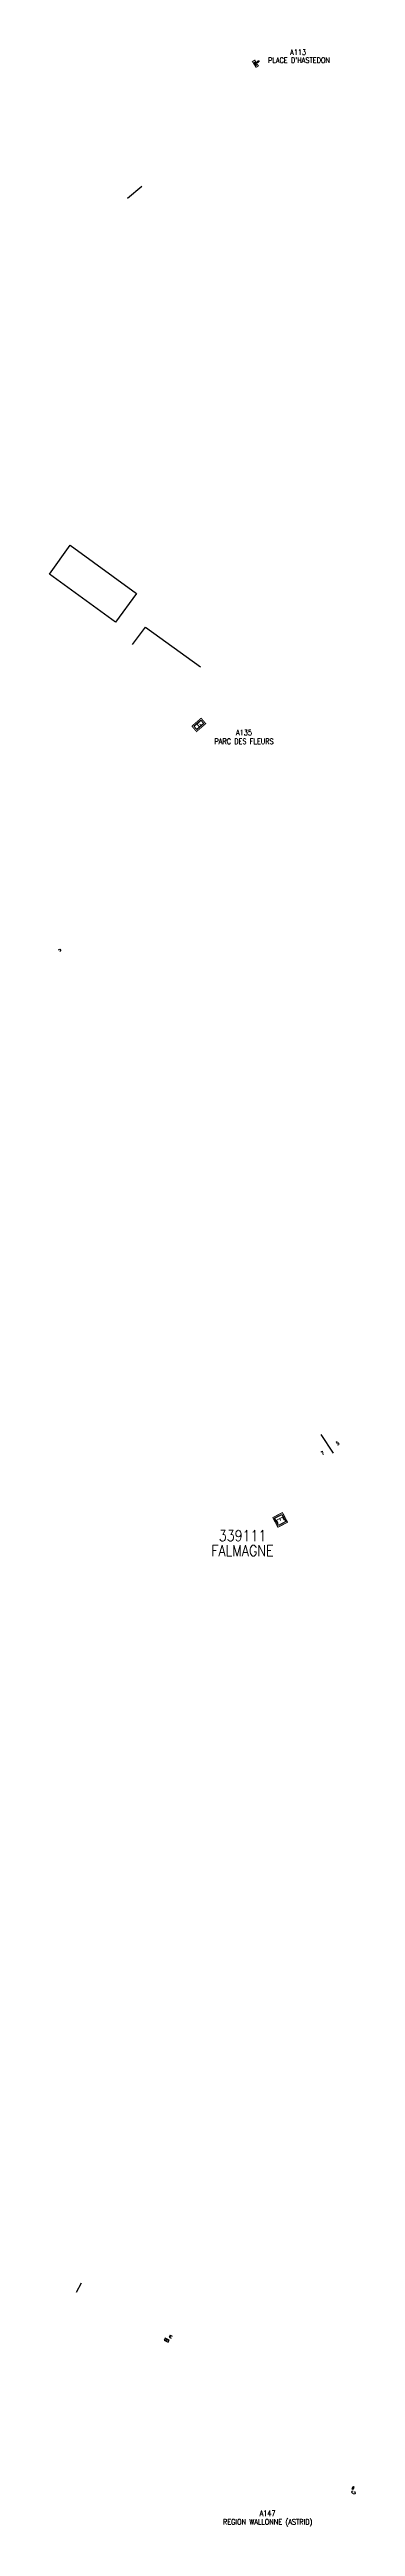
# Model space of a CAD drawing. Header units: millimetres. Extents: x 184032 to 185000, y 127991 to 129000.
# Drawn here: x 184313 to 184426, y 128087 to 128997 of the extents above; entities that cross this region are included whole.
import ezdxf
from ezdxf.enums import TextEntityAlignment as Align

# ---------------------------------------------------------------- set-up
doc = ezdxf.new("R2010")
doc.units = ezdxf.units.MM
doc.linetypes.add('L_25_PE', pattern=[2000, 1000, 1000])
doc.layers.get('0').update_dxf_attribs({"linetype": 'CONTINUOUS'})
for name, color, linetype in [('G_210', 7, 'CONTINUOUS'), ('M_200', 7, 'CONTINUOUS'), ('W0100', 7, 'CONTINUOUS'), ('W0430', 7, 'CONTINUOUS'), ('W0991', 7, 'CONTINUOUS'), ('W1102', 7, 'CONTINUOUS')]:
    doc.layers.add(name, color=color, linetype=linetype)
doc.styles.add('M_ROMANS', font='ROMANS.shx', dxfattribs={"width": 0.75})
doc.styles.get("Standard").update_dxf_attribs({"font": 'romans.shx', "width": 0.85})

# ---------------------------------------------------------------- blocks, each defined once
blk = doc.blocks.new('M_200_59')
at = {"layer": 'M_200', "color": 0, "linetype": 'Continuous', "const_width": 0.35, "flags": 128}
blk.add_lwpolyline([(4, 4), (4, 0), (0, 0), (0, 4)], close=True, dxfattribs=at)
at = {"layer": 'M_200', "color": 0, "linetype": 'Continuous'}
blk.add_lwpolyline([(0.5, 3.5), (3.5, 3.5), (3.5, 0.5), (0.5, 0.5)], close=True, dxfattribs=at)
at = {"layer": 'M_200', "insert": (2, 2), "char_height": 2.5, "width": 4, "attachment_point": 5}
blk.add_mtext('E', dxfattribs=at)
at = {"layer": 'M_200', "color": 0, "linetype": 'Continuous', "width": 0.85}
for tag, p in [('NUM', (2, 17.06)), ('NOM', (2, 10.65))]:
    blk.add_attdef(tag, text='', height=4, dxfattribs=at).set_placement(p, align=Align.MIDDLE)
at = {"layer": 'M_200', "color": 0, "linetype": 'Continuous', "style": 'M_ROMANS', "width": 0.75, "flags": 3}
for tag, p in [('DEF_COUP', (1.87, -5.49)), ('DEF_TYPE', (1.87, -7.99)), ('DEF_LEG', (1.87, -2.99))]:
    blk.add_attdef(tag, text='', height=1.2, dxfattribs=at).set_placement(p, align=Align.MIDDLE)
blk = doc.blocks.new('*U12')
at = {"flags": 128}
for points in [[(0.8, 0.8), (-0.8, 0.8)], [(-0.8, 0.8), (-0.8, 0)], [(0.8, 0.8), (-0.8, 0)], [(-0.8, 0), (0.8, 0)], [(0.31, 2.61), (1.11, 2.61)], [(0.31, 2.61), (0.31, 1.81)], [(0.31, 2.21), (0.71, 2.21)], [(0.31, 1.81), (1.11, 1.81)], [(0.8, 0), (0.8, 0.8)]]:
    blk.add_lwpolyline(points, dxfattribs=at)
blk = doc.blocks.new('*U58')
at = {"layer": 'G_210', "color": 0, "linetype": 'Continuous', "const_width": 0.35, "flags": 128}
blk.add_lwpolyline([(2.19, -1.58), (1.32, -2.12), (0, 0), (0.87, 0.54)], close=True, dxfattribs=at)
at = {"layer": 'G_210', "color": 0, "linetype": 'Continuous'}
blk.add_lwpolyline([(0.71, -0.15), (1.5, -1.42), (1.48, -1.44), (0.69, -0.16)], close=True, dxfattribs=at)
at = {"layer": 'G_210', "insert": (2.13, -0.01), "char_height": 0.814, "width": 1.3027, "attachment_point": 5, "rotation": 301.84758}
blk.add_mtext('G', dxfattribs=at)
at = {"layer": 'G_210', "color": 0, "linetype": 'Continuous', "width": 0.75}
for tag, height, p in [('NUM', 4, (2, 16)), ('NOM', 4, (2, 11)), ('BCL', 3, (2, 7))]:
    blk.add_attdef(tag, text='', height=height, dxfattribs=at).set_placement(p, align=Align.MIDDLE)
at = {"layer": 'G_210', "color": 0, "linetype": 'Continuous', "width": 0.75, "flags": 3}
for tag, p in [('DEF_COUP', (2.14, -5.61)), ('DEF_TYPE', (2.14, -8.11)), ('DEF_LEG', (2.14, -3.11))]:
    blk.add_attdef(tag, text='', height=1.2, dxfattribs=at).set_placement(p, align=Align.MIDDLE)
blk = doc.blocks.new('*U59')
at = {"layer": 'G_210', "color": 0, "linetype": 'Continuous', "const_width": 0.35, "flags": 128}
blk.add_lwpolyline([(1.68, 4.89), (3.38, 2.9), (0, 0), (-1.7, 1.99)], close=True, dxfattribs=at)
at = {"layer": 'G_210', "color": 0, "linetype": 'Continuous'}
blk.add_lwpolyline([(-1, 1.93), (1.62, 4.18), (2.68, 2.96), (0.05, 0.71)], close=True, dxfattribs=at)
at = {"layer": 'G_210', "insert": (0.93, 2.49), "char_height": 1.56, "width": 2.7753, "attachment_point": 5, "rotation": 40.6421}
blk.add_mtext('G', dxfattribs=at)
at = {"layer": 'G_210', "color": 0, "linetype": 'Continuous', "width": 0.75}
for tag, height, p in [('NUM', 4, (2, 16)), ('NOM', 4, (2, 11)), ('BCL', 3, (2, 7))]:
    blk.add_attdef(tag, text='', height=height, dxfattribs=at).set_placement(p, align=Align.MIDDLE)
at = {"layer": 'G_210', "color": 0, "linetype": 'Continuous', "width": 0.75, "flags": 3}
for tag, p in [('DEF_COUP', (2.14, -5.61)), ('DEF_TYPE', (2.14, -8.11)), ('DEF_LEG', (2.14, -3.11))]:
    blk.add_attdef(tag, text='', height=1.2, dxfattribs=at).set_placement(p, align=Align.MIDDLE)
blk = doc.blocks.new('*U62')
at = {"layer": 'G_210', "color": 0, "linetype": 'Continuous', "const_width": 0.35, "flags": 128}
blk.add_lwpolyline([(0.08, 1.12), (0.46, 0.93), (0, 0), (-0.38, 0.19)], close=True, dxfattribs=at)
at = {"layer": 'G_210', "color": 0, "linetype": 'Continuous'}
blk.add_lwpolyline([(0.29, 0.41), (0.31, 0.45), (-0.21, 0.71), (-0.23, 0.67)], close=True, dxfattribs=at)
at = {"layer": 'G_210', "insert": (0.22, -1.11), "char_height": 1.43, "width": 2.5437, "attachment_point": 5, "rotation": 63.79916}
blk.add_mtext('G', dxfattribs=at)
at = {"layer": 'G_210', "color": 0, "linetype": 'Continuous', "width": 0.75}
for tag, height, p in [('NUM', 4, (2, 16)), ('NOM', 4, (2, 11)), ('BCL', 3, (2, 7))]:
    blk.add_attdef(tag, text='', height=height, dxfattribs=at).set_placement(p, align=Align.MIDDLE)
at = {"layer": 'G_210', "color": 0, "linetype": 'Continuous', "width": 0.75, "flags": 3}
for tag, p in [('DEF_COUP', (2.14, -5.61)), ('DEF_TYPE', (2.14, -8.11)), ('DEF_LEG', (2.14, -3.11))]:
    blk.add_attdef(tag, text='', height=1.2, dxfattribs=at).set_placement(p, align=Align.MIDDLE)

msp = doc.modelspace()

# ---------------------------------------------------------------- linework, layer by layer
at = {"layer": 'W0100', "color": 252}
for points in [[(184341.74, 128942.72), (184341.74, 128942.72), (184347.05, 128947.17)], [(184343.66, 128778.56), (184348.34, 128785.01), (184368.57, 128770.39)]]:
    msp.add_lwpolyline(points, dxfattribs=at)
msp.add_lwpolyline([(184320.68, 128815.1), (184345.08, 128797.41), (184337.41, 128786.8), (184313.14, 128804.48)], close=True, dxfattribs=at)
at = {"layer": 'W0100', "color": 252, "ltscale": 0.5, "flags": 128}
msp.add_lwpolyline([(184316.46, 128666.33), (184316.87, 128666.61), (184317.26, 128666.03), (184316.85, 128665.75)], dxfattribs=at)
at = {"layer": 'W1102', "color": 252, "linetype": 'L_25_PE', "flags": 128}
msp.add_lwpolyline([(184412.77, 128488.16), (184417.34, 128481.26)], dxfattribs=at)
at = {"layer": 'W1102', "color": 252}
msp.add_lwpolyline([(184324.69, 128176.08), (184322.96, 128172.61)], dxfattribs=at)

# ---------------------------------------------------------------- block references
at = {"layer": 'G_210'}
ref = msp.add_blockref('*U58', (184387.68, 128992.97), dxfattribs=at)
ref.add_attrib('NUM', 'A113', dxfattribs={"color": 0, "linetype": 'Continuous', "height": 2, "width": 0.75}).set_placement((184404.46, 128996.39), align=Align.MIDDLE)
ref.add_attrib('NOM', "PLACE D'HASTEDON", dxfattribs={"color": 0, "linetype": 'Continuous', "height": 2, "width": 0.75}).set_placement((184404.8, 128993.46), align=Align.MIDDLE)
ref = msp.add_blockref('*U59', (184367.14, 128746.61), dxfattribs=at)
ref.add_attrib('NUM', 'A135', dxfattribs={"color": 0, "linetype": 'Continuous', "height": 2, "width": 0.75}).set_placement((184384.59, 128746.23), align=Align.MIDDLE)
ref.add_attrib('NOM', 'PARC DES FLEURS', dxfattribs={"color": 0, "linetype": 'Continuous', "height": 2, "width": 0.75}).set_placement((184384.59, 128743.02), align=Align.MIDDLE)
at = {"layer": 'G_210', "ltscale": 0.5}
ref = msp.add_blockref('*U62', (184424.6, 128100.16), dxfattribs=at)
ref.add_attrib('NUM', 'A147', dxfattribs={"color": 0, "linetype": 'Continuous', "height": 2, "width": 0.75}).set_placement((184393.23, 128091.39), align=Align.MIDDLE)
ref.add_attrib('NOM', 'REGION WALLONNE (ASTRID)', dxfattribs={"color": 0, "linetype": 'Continuous', "height": 2, "width": 0.75}).set_placement((184393.28, 128088.09), align=Align.MIDDLE)
at = {"layer": 'M_200'}
ref = msp.add_blockref('M_200_59', (184395.17, 128457.54), dxfattribs=dict(at, rotation=297.7670176059049))
ref.add_attrib('NUM', '339111', dxfattribs={"color": 0, "linetype": 'Continuous', "height": 4, "width": 0.85}).set_placement((184384.06, 128450.91), align=Align.MIDDLE)
ref.add_attrib('NOM', 'FALMAGNE', dxfattribs={"color": 0, "linetype": 'Continuous', "height": 4, "width": 0.85}).set_placement((184384.02, 128445.41), align=Align.MIDDLE)
at = {"layer": 'W0430', "rotation": 332.8145757863669}
msp.add_blockref('*U12', (184355.97, 128154.76), dxfattribs=at)

# ---------------------------------------------------------------- texts
at = {"layer": 'W0991', "color": 252, "char_height": 1.25, "width": 2.0253, "attachment_point": 1, "rotation": 33.34883}
for s, insert in [('7', (184412.71, 128481.53)), ('5', (184418.24, 128485.1))]:
    msp.add_mtext(s, dxfattribs=dict(at, insert=insert))

doc.saveas('drawing.dxf')
